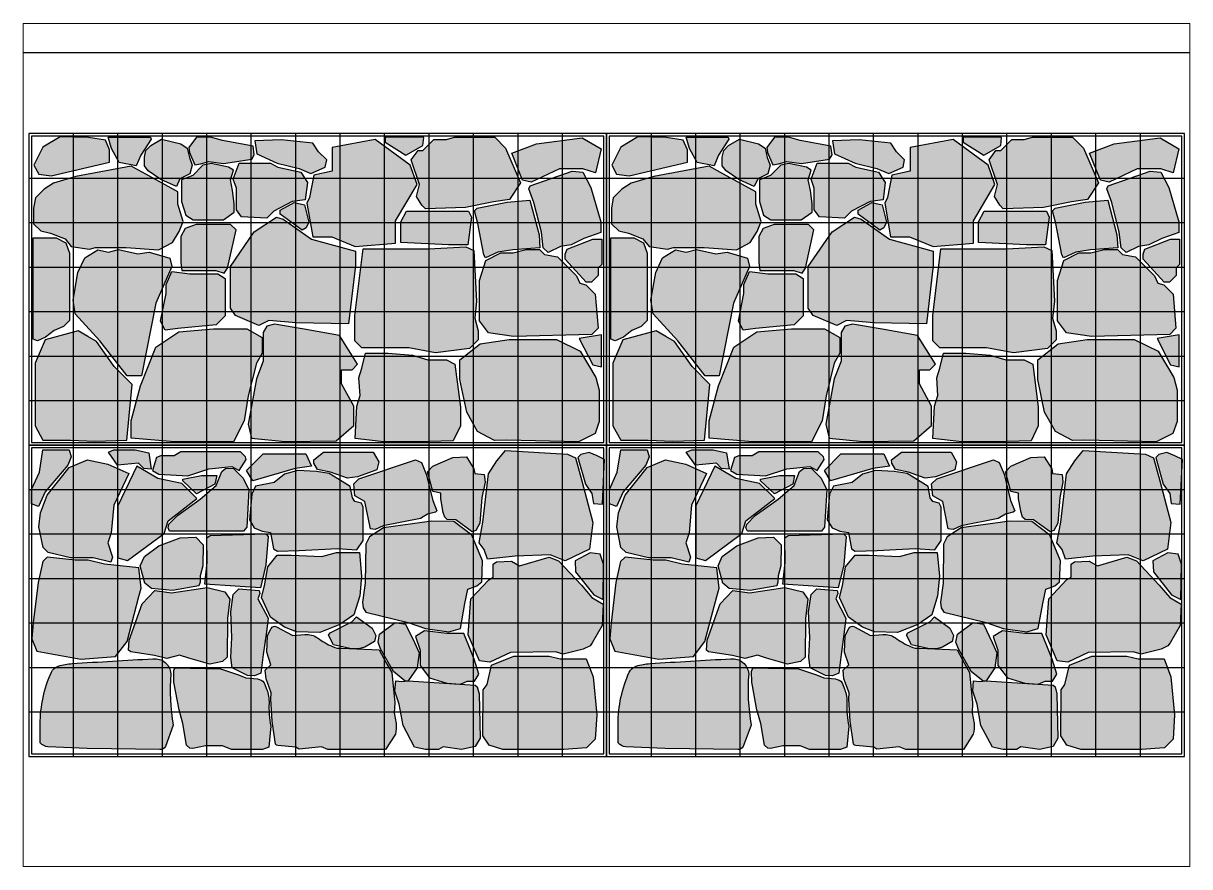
# Paper-space layout 'cad-block.com' of a CAD drawing. Header units: millimetres. Extents: x 0 to 257, y 5 to 190.
# The model-space entities are those that its viewports show. They can reach past a viewport. Long polylines and large blocks are cut down to what shows.
import ezdxf

# ---------------------------------------------------------------- set-up
doc = ezdxf.new("R2010")
doc.units = ezdxf.units.MM
for name, color, linetype in [('cad-block.com', 250, 'Continuous'), ('hatch stone', 254, 'Continuous'), ('net', 4, 'Continuous')]:
    doc.layers.add(name, color=color, linetype=linetype)

# ---------------------------------------------------------------- blocks, each defined once
blk = doc.blocks.new('Gabion wall')
at = {"layer": 'hatch stone'}
h = blk.add_hatch(color=256, dxfattribs=at)
h.dxf.hatch_style = 1
h.paths.add_polyline_path([(400.978397815962, 695.8911086989511), (401.0884323064756, 690.3614345285984), (424.2838533997187, 675.8815384457499), (443.4769746120614, 686.4805144199926), (444.2801166732693, 695.699825619682)])
h.paths.add_polyline_path([(619.1282567929293, 469.7279384797499), (634.4476750976705, 440.2234141873524), (644.1552784035002, 437.9495089859744), (644.1552784035002, 473.8553673586813)])
h.paths.add_polyline_path([(603.3713650356581, 558.9688587813595), (603.3713650356581, 564.6130373118827), (605.600318960478, 570.1825983109626), (634.4345749484382, 581.4043907332863), (644.5677928457917, 581.4043907332863), (644.5677928457917, 565.3760583489221), (644.5677928457917, 553.0203662418122), (640.5874161565166, 549.0399895525367), (640.5874161565166, 540.493516408129), (633.1390625244048, 533.0451627760173), (627.1609485132717, 533.0451627760173)])
h.paths.add_polyline_path([(565.1277795894016, 645.2744915847699), (555.5990900990118, 647.6052720288009), (543.3479118860009, 678.0996675082098), (571.0993998648487, 688.5459490783256), (622.5160549682332, 695.2629095645763), (643.8111189690117, 682.8099373251795), (637.3639871203509, 656.0764128778766), (623.436499540664, 660.232934071584), (596.9795581748458, 660.232934071584)])
h.paths.add_polyline_path([(446.1967773833139, 615.562874004621), (442.2452483623038, 619.5144030256312), (436.2016931259232, 629.3303284023904), (439.5869666471999, 642.9680291484348), (430.3876042488841, 670.5095352668835), (438.005600506373, 680.9504023333421), (443.3298994890847, 680.9504023333421), (455.7322932995462, 693.3527961438036), (469.7998590575507, 693.3527961438036), (478.9660993976063, 696.0688982662965), (524.1627363209172, 696.0688982662965), (536.4692667675249, 683.7623678196888), (553.3476737662709, 644.8329624409254), (540.8758828687965, 625.8826182191989), (522.8211421834576, 623.3852492955722), (491.5090995645223, 617.1044115510102)])
h.paths.add_polyline_path([(578.7108600735764, 571.7880594065106), (576.7017123465189, 589.1095642991937), (568.2336440390764, 622.5552990522323), (562.6837531931224, 637.959418829717), (564.1768616368909, 641.3510423164245), (611.421267711182, 657.8491415535531), (623.4622721760616, 656.6631927938997), (632.3328495607657, 639.3820857417064), (643.6469533408526, 600.8043547985852), (643.6469533408526, 588.8920011707061), (624.3869077579893, 582.0454895702734), (610.0938945611874, 574.8917420191918), (598.3525632161691, 573.1215719924495), (584.39588302637, 566.3728050104024)])
h.paths.add_polyline_path([(511.9473661175352, 563.7115373057542), (505.2281466939535, 598.8164380093159), (501.5358612170362, 613.1213946409367), (504.4483762417012, 616.0339096656018), (538.2785117920375, 622.8496941226368), (563.8018733715521, 625.1076285636024), (574.0906520345866, 586.4054585538919), (574.9356888023412, 571.6657051263666), (544.4529178893422, 569.2730049046041), (527.7553540671574, 566.8953167655501), (513.9390937318003, 560.4859189905181)])
h.paths.add_polyline_path([(418.5131044168247, 577.4443010731117), (418.5131044168247, 600.773193722427), (424.8592991948685, 612.9725349476286), (494.7457340799106, 612.9725349476286), (497.9649835471464, 605.90332116611), (493.7701236084245, 575.1664504403899), (472.3687155696498, 575.1664504403899)])
h.paths.add_polyline_path([(254.2874245560129, 691.8244566973632), (256.5264350193772, 677.2136224668831), (279.6714041944083, 666.9334513877615), (304.0877400473596, 660.8497366828202), (317.3952054539031, 655.2884797230148), (333.5520234479645, 662.4080119317852), (335.2344318533269, 670.4034109952071), (326.1361589573735, 679.5016838911605), (319.6127730685685, 689.4018154508123), (284.1203425093215, 692.957732566516)])
h.paths.add_polyline_path([(101.7402660393338, 667.6142691453675), (93.139501330033, 683.2408589027574), (89.47230663874345, 695.9593086334278), (116.4494426199274, 696.0452979626571), (136.9523403160513, 696.1493610312394), (137.6478263972954, 693.7669915744349), (126.0187720272368, 675.8183629352508), (120.9428990008644, 663.7513435378224)])
h.paths.add_polyline_path([(90.87219370277353, 667.9660714989069), (90.87219370277353, 681.879785007929), (86.30604832461904, 692.7242607891286), (67.12970203570558, 695.6483778270426), (35.29216246884037, 696.3452656704321), (15.97093332833674, 684.75377384353), (5.753878384452037, 664.4320938247826), (11.29521796537392, 654.5708865066828), (25.3575619391645, 652.6239687171739)])
h.paths.add_polyline_path([(149.5086229683257, 693.62142109083), (171.0587120905541, 688.6845981789512), (178.2915583502436, 683.4856889855715), (180.8155040723582, 673.2442214807194), (183.8371572843498, 664.3815377534798), (181.3649529439488, 654.6748476773968), (170.0013729578436, 649.080887655604), (166.1858422868027, 640.5161771620343), (148.7219407732539, 648.4880278604243), (134.4465370382964, 658.021975016096), (130.1044967826799, 663.7499203740186), (130.1044967826799, 673.4716900453233), (131.7920316383033, 681.0677984944269), (137.2739781409489, 686.5497449970723)])
h.paths.add_polyline_path([(181.0296648631975, 678.8470148398998), (186.927579266888, 664.9748998417671), (193.3678033816109, 665.9470719479965), (202.6874164538572, 668.6801918714974), (219.1608611276479, 666.4355465938712), (250.9053278910551, 671.4325717651142), (253.6715281929974, 676.3088980630661), (252.339015797108, 685.9883562913302), (217.867971774142, 692.1806257184672), (204.6452398990878, 696.0217907651991), (188.802808123625, 696.1428622766006), (180.2414608627803, 684.5101994934838)])
h.paths.add_polyline_path([(172.0205281329509, 648.0586779741828), (172.0205281329509, 623.7789444726953), (176.5879428510477, 608.1732566316401), (184.8850429903116, 603.0464400016646), (218.982922109182, 603.0464400016646), (231.2106701302289, 611.5834811663223), (231.2106701302289, 621.4568326355162), (229.1907856106245, 636.171039327584), (226.9073552622272, 648.1014052943125), (230.3025450634909, 659.0813057784491), (224.8496079451334, 662.2599893936564), (205.1314638889205, 666.457147897987), (196.0326107726235, 664.4622152082185), (184.497423070721, 652.927027506316)])
h.paths.add_polyline_path([(146.0225175703483, 569.5422205076294), (161.6026484810327, 577.5687320381991), (169.2502182552867, 590.0786470327631), (173.9058696316552, 601.1359168584323), (167.7226062064694, 620.5873092567207), (167.7226062064694, 634.3802293749314), (131.6617244258282, 654.4179328545005), (115.3624508025428, 663.4748387222622), (53.08484129105773, 651.8963485421995), (27.78188200817203, 644.2940235407679), (17.34768327313441, 637.5667714468174), (7.475356717177874, 627.6944448908613), (5.481051946128446, 616.3501050293333), (5.481051946128446, 598.7498625685904), (13.68090246457587, 590.5500120501432), (24.59886132623569, 588.284121191317), (40.95937682277645, 581.6547433397803), (47.86805049236364, 573.0848262810979), (68.37120065389217, 570.0797902539949), (75.12746937533257, 572.0633052273237), (109.7047031518805, 572.0633052273237)])
h.paths.add_polyline_path([(172.3314322635499, 546.0917945303446), (210.4515060244235, 546.0917945303446), (219.8619014477538, 543.0649330575781), (223.7011288020183, 548.7117391751632), (233.2858585988974, 591.7814881791184), (227.0927383152048, 597.974608462811), (188.4106101333291, 597.974608462811), (176.0110944703274, 593.4489068594052), (171.1590741010887, 584.4025674889232), (171.1590741010887, 555.3250517487669)])
h.paths.add_polyline_path([(233.6185589092711, 614.2608465549098), (233.6185589092711, 625.0644151533692), (233.6185589092711, 638.5302992507005), (230.1188694700375, 648.6728123129079), (236.863202188269, 666.6957911339792), (271.8842491041266, 666.6957911339792), (280.2978339750641, 662.2393494677464), (305.940794026219, 656.8008923706803), (313.4888293154254, 645.1353915005476), (310.9758658383316, 625.6613229989135), (296.4334869528589, 623.7246455075928), (275.6684390005846, 612.8957030057117), (267.7664666225985, 604.9937306277253), (239.345357873297, 606.6405524226385)])
h.paths.add_polyline_path([(282.9224783282498, 609.3133458637495), (282.9224783282498, 614.1365533153513), (298.4878540387269, 622.387003856271), (310.1217683677887, 620.123290344071), (314.9363817798499, 600.4165521137214), (312.0291444858135, 593.973795055061), (307.4889118760834, 591.560487313396)])
h.paths.add_polyline_path([(319.5357544101817, 584.0631091653894), (340.8572992265404, 584.0631091653894), (367.4047165831653, 572.9974434834263), (412.5897891884442, 576.8850733121182), (412.5897891884442, 601.8485735597093), (436.8973545303634, 642.6320166636373), (429.1347026100061, 664.6433728884277), (389.7180647214309, 693.3949382089362), (341.4328246550558, 684.4161901907493), (341.4714072929542, 657.7996671080947), (320.8745924669952, 653.4590337086069), (315.8818717261988, 628.2129989891447), (313.0304362991064, 621.6840419520655)])
h.paths.add_polyline_path([(545.3720532528127, 471.9076799265077), (517.294983085364, 475.9584307920546), (507.2044037893702, 489.7471732358728), (507.2044037893702, 534.7323413906068), (514.3415726743319, 557.4492547006568), (531.1667297059112, 565.8820727460449), (544.82473631129, 565.8820727460449), (559.607623557552, 569.6789603543476), (574.5335815449866, 569.6789603543476), (580.1492611905019, 564.0632807088319), (594.9555921312303, 561.3868113840173), (616.2888773005789, 540.0535262146688), (619.8884792112035, 531.9299212212974), (626.7815982068082, 530.0174429156478), (637.3349905372738, 519.4640505851822), (640.46696224375, 481.2055115147274), (633.5657645227288, 474.3043137937062)])
h.paths.add_polyline_path([(366.8137091011067, 467.0398061953616), (366.8137091011067, 495.6188284325023), (376.1005367356297, 570.4217870480708), (390.8986560611934, 570.4217870480708), (449.7449682315928, 570.4217870480708), (491.790542385203, 572.9159747820182), (500.853159703272, 568.4787984869021), (503.8256593039259, 511.6083789280793), (501.7268022037465, 492.5540708351383), (505.7484358115216, 478.1750637771949), (505.7484358115216, 468.162860669831), (495.9067845870322, 458.3212094453417), (457.6855381316318, 453.5834791695726), (427.4854232758316, 459.1351736568344), (374.8668084415099, 459.1351736568344)])
h.paths.add_polyline_path([(300.953746744058, 487.2061480199176), (269.9468927195212, 490.0294835661954), (258.8831504638611, 484.5041945735758), (232.5254257927882, 495.3922645355912), (226.8308512322549, 503.8427060477446), (226.8308512322549, 550.6464344990603), (253.6351872008518, 589.7765474342119), (278.8675403260918, 605.9869529684801), (286.1835879618532, 603.8514457211746), (318.1674129658813, 581.2860818030059), (367.50838168272, 567.690371140434), (367.50838168272, 551.6051878179225), (359.7909771728841, 486.0760965484529)])
h.paths.add_polyline_path([(153.642729913041, 479.0744411898698), (148.2787307457415, 489.1720206229762), (154.4924092390343, 520.1369729269319), (154.4924092390343, 530.2823269157467), (160.9122088255788, 544.8417581479026), (181.2786378279086, 542.2166896233297), (212.7130911025529, 542.2166896233297), (221.0589381033374, 537.0286607467743), (221.0589381033374, 495.2284278660833), (210.9809977885338, 485.1504875512798), (167.5958405225617, 480.9464713978772)])
h.paths.add_polyline_path([(52.32924039223963, 497.3828818254375), (49.90974521759699, 512.7029350199595), (55.35098477229258, 543.769477455122), (63.07469390426877, 560.4455114003841), (77.70538659021986, 569.3504849666602), (89.69741608020286, 566.573765461343), (101.1808049257831, 569.5845697576784), (122.9147870422282, 564.7650133828562), (135.6313291218464, 566.6587286104974), (158.572881311512, 559.9737582540826), (160.9249331589731, 550.4934457403702), (142.8895621803699, 509.5911184995399), (126.7281226668508, 427.6492677865637), (110.7662710800878, 427.6492677865637), (80.11267225746587, 467.1580719176324)])
h.paths.add_polyline_path([(4.930579187072453, 468.8501866756957), (4.930579187072453, 582.8684941261293), (27.38572872656641, 582.8684941261293), (30.82837501062613, 582.8684941261293), (41.68885456533417, 577.3924406600303), (45.75846361256617, 565.5126658711112), (45.75846361256617, 489.8464004290748), (38.97418962203437, 483.0621264385433), (28.48091663091009, 478.5954858085287), (18.87573012347775, 471.2934213647555), (9.759463907316785, 467.0909158692824)])
h.paths.add_polyline_path([(618.3437231018712, 353.6749594168653), (537.8690549862913, 355.2764274927567), (523.9267092210262, 354.970998212989), (504.8245036053972, 365.2742747750482), (492.741803971177, 387.0427425769391), (484.9095557547876, 423.6507419016763), (484.9095557547876, 445.8626102943109), (507.983967862669, 463.6403215514748), (540.4595533937513, 468.4962185625615), (593.5072121413209, 468.4962185625615), (620.2982305599194, 455.4245427374627), (638.0782257706787, 426.0285056547465), (641.6774777466708, 411.7613911377117), (641.6774777466708, 376.2702216336139), (637.0799144517246, 362.8512074242975)])
h.paths.add_polyline_path([(367.1077890011491, 357.3701410996431), (369.0023527166154, 393.5008816868859), (372.7577124666614, 405.4759220346601), (371.4075625572168, 425.685007382349), (374.7538091349797, 436.3976879333881), (378.9649881568212, 453.1110887051342), (404.2252597478532, 453.1110887051342), (431.5688477909389, 451.0745196974691), (448.9725012412837, 445.6191196597832), (469.8793786465003, 445.6191196597832), (479.468870221393, 440.8461253159104), (485.521202283524, 392.6913445274078), (485.521202283524, 371.4664010756543), (477.6171915351833, 354.6566381982688), (437.1732851897486, 353.6062503257048), (396.1981222663708, 354.076480799426)])
h.paths.add_polyline_path([(246.7907800021278, 373.5062457905198), (250.4571176459804, 357.5505001611656), (288.4978822057408, 354.1127239625089), (345.6928392153209, 354.673345274919), (365.6009512825399, 372.1047483118947), (365.6009512825399, 393.5638573603422), (352.0289774548187, 418.6786585537631), (352.0289774548187, 434.5001758019358), (363.6945271014351, 434.5001758019358), (370.010340818837, 440.8159895193374), (349.6495751887242, 472.9424118291046), (309.9860682137937, 480.3499173179079), (276.5199416878199, 485.8564999430306), (267.9871440562749, 483.4701566996272), (263.7857901463572, 476.5341019010613), (263.7857901463572, 459.5165410488231), (263.7857901463572, 444.3751205664709), (256.1322593834273, 424.3253836563309)])
h.paths.add_polyline_path([(115.4439711016323, 357.5951610397086), (115.4439711016323, 377.3221800293919), (125.7768821196594, 416.6689811308444), (142.9573561539455, 459.9984723818001), (168.9057993424672, 477.1021656999427), (207.9322729898263, 480.6033376930578), (245.1984175904256, 480.6033376930578), (262.4311870277265, 470.6825222257213), (262.4311870277265, 453.0580751783067), (256.0904342816989, 442.0259470130098), (246.8789395181939, 405.2237843972845), (242.3828392634562, 377.0562995445797), (230.3337368701881, 353.7393028246186), (163.9608109476929, 353.4781565188894)])
h.paths.add_polyline_path([(15.90864450312665, 355.6189968289503), (46.85527851617326, 355.6189968289503), (74.50573825633955, 354.1865884598219), (110.2592995125162, 355.5442631759817), (116.2076508933396, 418.1369948485229), (96.24892927862629, 438.095716463236), (76.41753953184116, 466.2291645311471), (66.58654376040249, 471.9770503853305), (55.71339047809988, 478.3342542123611), (18.39068798130893, 468.3846203762156), (7.121011099183761, 442.040151646045), (7.121011099183761, 371.4851047426508)])
h = blk.add_hatch(color=256, dxfattribs=at)
h.dxf.hatch_style = 1
h.paths.add_polyline_path([(251.9559372412425, 309.5648671735288), (245.1359911348777, 321.3925033978065), (263.6574702206838, 340.1332941757568), (311.7948381814649, 340.1332941757568), (318.181630798862, 326.1774933652422), (299.6675573648699, 323.5117995401482)])
h.paths.add_polyline_path([(99.84808477027718, 327.2908017331291), (89.67305579705135, 341.809270742372), (95.76747945216857, 344.4357019895762), (119.7703050270729, 344.4357019895762), (134.9649282806345, 341.3040826984255), (137.7157983222858, 322.7251086155514), (129.410500070358, 323.7494976009388), (123.5460846959675, 329.6139129753291)])
h.paths.add_polyline_path([(11.14871351777083, 281.0292770871685), (3.221412077232799, 283.7816596812858), (3.221412077232799, 299.9936639118959), (12.08952584124154, 319.5557282248323), (15.92138260833008, 344.4357019895762), (45.55615729801957, 344.4357019895762), (47.95174540160406, 336.5528516887033), (44.00245014465463, 327.3911928420802), (18.65675407942035, 297.2723964854273)])
h.paths.add_polyline_path([(173.2158843140669, 309.8343420246086), (173.2158843140669, 311.7161237401998), (194.4348650605461, 315.7292323282035), (211.5369906648339, 315.7292323282035), (209.4256996435668, 306.089849528502), (188.7962185996582, 295.0686016800304)], flags=17)
h.paths.add_polyline_path([(121.736049743635, 326.3318944857336), (100.4077865423912, 281.6253639805378), (100.4077865423912, 223.293587437959), (111.2921381035189, 220.312615571498), (152.2295013457581, 250.6651591565966), (156.8139434526863, 264.8095683284124), (189.1039108092996, 289.8626225761392), (172.1200840345821, 306.8464493508569), (145.4122622295447, 312.2957861890599)])
h.paths.add_polyline_path([(143.7563626914757, 336.0796672770952), (139.4221839279837, 321.4692084161962), (146.5690587050958, 317.3819089758402), (178.8864185579123, 315.3432389787262), (202.7918766424771, 323.1491817236657), (228.551419606295, 325.7628098976342), (236.9115659669753, 321.444755383471), (244.7889563999695, 333.7290678593298), (243.8620226607238, 336.7224998354528), (238.1053339387545, 342.4791885574222), (171.1613769696428, 342.4791885574222), (163.7290269383338, 337.749257159846), (148.6141266486272, 337.749257159846)])
h.paths.add_polyline_path([(92.41718641503348, 218.4444119728083), (72.54659533310632, 223.2889452774672), (47.01598238618908, 223.2889452774672), (22.0837264697243, 229.0176494760516), (16.21432532231074, 234.8870506234649), (11.46109036321923, 257.9139805309934), (13.36231614351573, 273.7463267864799), (20.86237599326569, 293.4457952692759), (45.63771063604736, 324.779846591099), (66.23019848551985, 333.296282936354), (89.07498629664178, 328.6363450491386), (112.5632943936025, 318.0309742895296), (95.60412732364011, 282.5106798867085), (92.86011592543173, 251.2008331515573), (89.16387515720498, 239.9508231987041), (94.2616776089817, 223.8922749133839)])
h.paths.add_polyline_path([(221.5000118160724, 323.7018364662543), (230.0097509408313, 323.8460323950657), (241.3010749832465, 312.5547083526507), (247.6774621637035, 299.6748347122697), (245.2874282989808, 257.4747549141415), (241.7907614316528, 253.0362634752438), (158.4204509398721, 253.0362634752438), (156.7080833067143, 256.8908364763723), (157.6922916277517, 261.1081866235173), (167.2834209934426, 270.6993159892082), (192.8559253927581, 289.0125590045012), (210.9354287263541, 304.3601194979011), (217.1577261079806, 320.0451831524168)])
h.paths.add_polyline_path([(391.6547294543961, 321.9226413665837), (369.9076822533575, 314.1474897292236), (358.435436950138, 312.5856147129888), (339.6330410132418, 319.6126304724911), (324.9360200556366, 322.5834916647913), (320.7683352123527, 329.4274755966841), (320.6107827751603, 333.365051183548), (331.5514691857475, 341.7960436905456), (387.5153207362237, 341.7960436905456), (393.7182203594025, 331.1610916476155)])
h.paths.add_polyline_path([(645.2882819885967, 283.6049400923797), (647.7612190138698, 333.8212726131979), (639.2972505833077, 337.7925353820937), (630.3620441385087, 341.6327714256582), (621.175333062045, 339.3805323404098), (617.7948881823381, 336.000087460703), (626.2329023467155, 306.0844323243447), (633.6044993840178, 295.6272029248895), (635.1198878995829, 284.3633259015736)])
h.paths.add_polyline_path([(614.5649192141336, 219.7655319615995), (615.2180542240603, 207.3706852966228), (635.5118193986195, 181.7788163717643), (646.0521417653476, 176.1945457460419), (646.5202198155921, 216.154219088061), (642.8243535575252, 227.4437815367543), (631.3931689468968, 228.9228727078001)])
h.paths.add_polyline_path([(516.2359143876915, 221.6613562801909), (512.3114238565663, 232.4875334694813), (506.6226910649366, 240.034171448514), (510.7713287961669, 263.320099133649), (517.1614806060056, 317.7242973425001), (526.5223647586795, 332.230182019054), (536.1531765044947, 343.9791410406856), (606.2334627413079, 339.5736505376746), (615.0213135460149, 335.7682617535555), (622.1311109735575, 309.8579498006535), (634.5648918020584, 262.8354051885816), (630.8886168394365, 232.7705783359612), (603.4169516949341, 219.8305033049825), (586.5061387625319, 226.5760782953474), (547.062543179281, 224.9300907876401)])
h.paths.add_polyline_path([(467.9389812794238, 268.7188993797409), (466.3701472406733, 274.1162359545202), (463.4038891458104, 289.3577423892588), (463.4038891458104, 295.9171475703439), (454.7570542944136, 297.8849672343189), (448.5792539400268, 319.7977254825413), (454.5675509579141, 326.2892157746145), (477.0562222925555, 335.83876372212), (492.3193828900448, 336.6079121949684), (500.8699653066305, 323.1828272603547), (501.6838155842129, 317.9468509960544), (512.4680295484973, 316.8081147147342), (513.2634007611814, 308.2212385124282), (509.8420737778024, 290.9109541996423), (507.5943041675469, 262.0939989581613), (502.9028237427669, 253.9053142664389), (498.9734171492141, 252.5757012033331), (480.3121072949057, 265.8629633904972), (470.7598122893555, 266.3528125911661)])
h.paths.add_polyline_path([(384.3167874578708, 255.7935906859176), (378.0515919965551, 286.4236188068081), (366.8401855319771, 292.8460437966238), (365.6330712990666, 306.3432212946417), (371.3446156377513, 312.0547656333266), (435.2117157934777, 333.2493320333214), (441.7142217204823, 330.1698810123183), (447.231327128713, 317.1449670552114), (454.5036211075867, 287.5400786588683), (459.0595065722896, 276.149297011936), (457.4653348252004, 274.6111458932704), (448.7117561989207, 272.1883404910758), (440.5909610659346, 267.3427269861864), (398.7559150065331, 259.0702619645623), (389.7650048757828, 255.0347824297786)])
h.paths.add_polyline_path([(272.1622166053371, 251.6336396289636), (275.3160981075066, 233.207675958358), (279.7438714061532, 230.8622912072066), (304.4150079668634, 231.5945805476791), (347.2367028461958, 233.5634993153889), (369.0844416653772, 232.1802705138265), (376.1972476389692, 242.5407733836138), (376.2852458576954, 280.1920543957746), (374.2120490605366, 284.5362686590273), (366.8833571158534, 286.3289149520718), (364.091994428768, 290.7229831564772), (361.7382594786227, 303.182793063335), (352.6540423427596, 308.9286049330752), (338.1156972918702, 318.1241794454894), (323.6653055800084, 320.2045207879634), (302.5602077689673, 321.4440991618311), (287.7541147444324, 317.3451092544768), (276.174971381919, 307.8099063660364), (255.222678255913, 303.8092821922006), (250.8562540501428, 294.7753057133601), (248.2740238846238, 266.0245127360162), (253.7218836432137, 256.7927164884062), (262.4516253277141, 253.0752370995714)])
h.paths.add_polyline_path([(261.8691034883598, 178.4528015465759), (265.3245974562485, 191.7061211419874), (268.8081220967747, 212.8952721590925), (279.4399240999865, 226.2150726777091), (295.214726874998, 226.2150726777091), (329.5699173297999, 224.5733384584106), (346.1645594227816, 229.053042236614), (371.953528631881, 229.053042236614), (374.4202979531933, 202.6227921056139), (372.3587145645638, 180.5679794255381), (365.825162405944, 158.9653925720917), (350.0545112842224, 148.3891251072012), (327.3871224961213, 139.2570232393934), (301.3557233840015, 140.1226524963575), (287.9053976241219, 145.3344835849987), (271.9868929444312, 156.4785258952089)])
h.paths.add_polyline_path([(198.1871531481902, 193.5548973395258), (200.8508104190357, 217.8983491521279), (200.4607724105197, 245.5037707182338), (204.1213875052422, 248.2101961935308), (266.6340092677824, 250.3360005422634), (269.5407837085791, 247.0357944010899), (266.915599359947, 215.183719556078), (260.6594155109246, 189.3733423275293), (232.3832903992381, 191.223930560955), (198.1770569112532, 193.4626267384773)])
h.paths.add_polyline_path([(137.9873879793288, 188.614404447363), (130.6298448494488, 194.7383971184109), (125.3421393242854, 214.1702081870152), (130.1281540165519, 224.6620120953581), (146.4051315164841, 236.7131579503942), (170.5219872983109, 245.8049845525958), (187.8691305760003, 246.4513223607024), (196.3999690257783, 237.9204839109244), (195.9063105701709, 214.1116748370083), (192.8303562577985, 202.8413436173131), (192.8052078985099, 195.9711189213134), (191.5520678200862, 191.8865793925469), (161.6978305660987, 186.6147593840875)])
h.paths.add_polyline_path([(9.261001649451828, 118.2917410196239), (58.66695215579466, 109.2913128594516), (97.69476527237475, 112.3203266311782), (110.6579590375843, 129.2916198070297), (124.0274958685718, 179.737632208613), (126.5204093849293, 188.9394799048235), (123.8651816533654, 212.1078196933332), (85.10612497097691, 216.078379194245), (66.82265764364502, 220.514561705149), (52.44505451105533, 220.514561705149), (20.89421468572846, 224.1046854867708), (15.80464144423968, 219.015112245282), (10.51038981147303, 195.5831380034111), (5.179360711963454, 150.0000000000001), (3.56763331250977, 132.3136095767552)])
h.paths.add_polyline_path([(112.2532458402025, 119.3682037576376), (113.1147209108472, 130.5540768217861), (127.6310607951937, 171.4958016655347), (141.8308651678724, 186.55561572095), (160.660562432909, 184.0259299069177), (200.6920307194689, 189.8126759644045), (220.6532989585614, 184.8159856552332), (226.3146252281333, 176.6515244536871), (223.7104726501382, 155.1830768649029), (223.2342387453555, 111.4513433524976), (218.1178730735478, 106.625667643368), (203.5746315979484, 103.7959400122244), (179.9654837411185, 110.5872884873698), (169.740403501791, 113.9061847930374), (155.5090269279085, 109.8787554504739), (141.6376450734303, 113.4940181919673), (114.7108983553028, 117.4925764828618)])
h.paths.add_polyline_path([(246.1385803398234, 90.94182461511343), (228.8956912476287, 99.63661822147867), (227.3591797933639, 111.2207989177358), (228.4554476885976, 133.5578949231289), (227.2338798113774, 162.3598920919136), (230.129749149359, 181.846296480183), (236.3190577183555, 188.3828284213806), (259.3418687030792, 186.3411770716297), (260.1025048840968, 183.0819105192037), (257.8057219210627, 177.2793260258328), (269.2298304874853, 155.4378609928441), (267.4080822185704, 139.9501769255036), (263.8012282287839, 114.4692715693553), (261.2067394653741, 93.68888452259307), (253.9500211992681, 90.50679827665863)])
h.paths.add_polyline_path([(379.1624818463665, 162.2904082120666), (426.8685687699176, 150.4876057910952), (446.1862746456059, 143.6387339531585), (472.6178173952808, 140.0360285393479), (485.519465705634, 143.8641663403275), (490.5562837367829, 171.7649686595493), (493.9072570279204, 188.1147119220908), (504.0438832082104, 191.8226450413855), (509.6271906553939, 196.3543415571988), (510.4357952629402, 219.9751259128844), (498.4519849244052, 248.5634000650019), (478.177294913613, 264.0656479319545), (453.6084419056688, 264.4879225066844), (398.9377952904538, 256.9038096811443), (383.2620290826117, 246.6709567731331), (379.1313584725463, 238.6621335213428), (378.5300279606845, 194.5443310454438), (375.531257932284, 173.4720765968165), (376.2874128524031, 167.0413448672258)])
h.paths.add_polyline_path([(506.9682110074291, 107.329007617655), (494.3290285349804, 136.4816863903717), (497.3002237310534, 177.1576414698319), (517.4156291114741, 198.6045849725211), (522.385151086924, 201.4206021622352), (522.385151086924, 215.9901268353875), (526.1508619184842, 218.6397634840504), (542.876358232314, 219.5678526188605), (552.0134668700598, 214.1987011686034), (585.2999782878096, 224.0022825048899), (596.114389919438, 219.7245734693478), (621.6118597693121, 192.530265309087), (633.5785094733865, 178.6785849988204), (646.3558195863129, 171.2215448154192), (645.1996831947699, 147.1059863241201), (633.9046036057189, 127.7660179145456), (631.4713981571203, 124.1701096606877), (623.756700637437, 120.4274292004684), (601.1841897502891, 114.9687129480736), (592.4413058389882, 117.4261981786783), (541.8697646455639, 116.8023177333704), (518.6394270997525, 105.818045138799)])
h.paths.add_polyline_path([(392.999142788854, 128.5864056853427), (394.6254127067364, 137.4598860138891), (412.2076994554054, 150.5126205279405), (423.9273538404241, 148.5144445369788), (433.8326866471261, 128.1089922898312), (439.0641204391809, 116.3852335207497), (436.8129635847727, 99.48304615466407), (426.9973822287598, 85.0848331366168), (423.4086679343459, 84.67258365233272), (410.2006355320068, 95.42181274492407), (395.7184055646617, 120.740884403946)])
h.paths.add_polyline_path([(342.8405718780318, 125.5786124471507), (337.4032595629351, 136.2041748495744), (339.0230144708389, 138.8653723412073), (363.4673599576436, 151.1464901248827), (368.777654123428, 156.8947837546531), (386.277132219986, 143.9653621984509), (390.403665202617, 135.9417807110069), (388.8231967165557, 129.1763840464066), (377.9556831952086, 122.9257649033018), (371.0673214210942, 120.8062944447328), (361.2236482750122, 121.2276645442679)])
h.paths.add_polyline_path([(455.7349509803812, 86.67174449370111), (470.3947112622154, 82.14396660875775), (485.5489865033442, 81.11702090027336), (493.2604406659902, 84.66361175711211), (501.4229066162925, 84.66361175711211), (506.4110759669102, 92.58989960976658), (501.2010947211638, 109.3991897560022), (497.4610792572653, 118.6021824644575), (489.491860745346, 138.2119034843882), (470.4907823509798, 138.2119034843882), (445.1605708304483, 140.9900235761936), (434.9555966552816, 134.8015132458596), (440.2403146731799, 119.5122565599181), (440.2403146731799, 102.2208325431624), (450.8097577219028, 88.38769657035823)])
h.paths.add_polyline_path([(533.4929695941541, 7.880676404707582), (517.7828610786041, 12.47975581091903), (510.8519564277171, 22.97254270147148), (511.3324962702036, 74.80474577301277), (515.5916226797899, 80.92925153917054), (520.6355377939271, 102.6563368702191), (545.8433246328918, 112.7073407698737), (585.2732099421864, 112.7073407698737), (597.7855425755924, 109.812455460807), (627.109202746848, 109.812455460807), (634.8351980933062, 89.2927693387503), (638.9214347924808, 46.60211390529764), (637.1662953123341, 19.27782583200071), (627.4240254607903, 9.535555980456888), (601.8019094745482, 7.880676404707582), (563.9613079016276, 7.880676404707582)])
h.paths.add_polyline_path([(433.9499918913584, 10.20894538320188), (421.1317553449139, 34.87510373352154), (416.8541007799336, 58.85709354388825), (411.8038810436547, 73.46165181102617), (412.8947559973681, 84.9196570188227), (419.8199536399325, 84.26033416804853), (426.9973822287598, 85.0848331366168), (502.2111807459869, 79.98788944402418), (504.4422525750183, 78.35936607354859), (506.5182615562471, 70.37625698825252), (507.7481958563994, 20.50916497860778), (502.1878206833017, 11.14602988543409), (486.9335945558992, 7.880676404707582), (466.0602880363258, 10.61875714776904), (461.1132915851445, 7.880676404707582), (446.1670311715702, 7.880676404707582)])
edge = h.paths.add_edge_path()
edge.add_line((304.1242207545943, 8.263119980832766), (300.6474106577105, 10.42657062320309))
edge.add_line((300.6474106577105, 10.42657062320309), (280.2498471379697, 12.27549264777288))
edge.add_arc((280.2498471379698, 15.23826034149033), 2.962767693717455, 209.2961485488298, 269.99999999999886, ccw=False)
edge.add_line((277.6660110119706, 13.78850750706745), (273.84665128232, 39.75341489939785))
edge.add_line((273.84665128232, 39.75341489939785), (272.4733587109547, 64.31541822369934))
edge.add_line((272.4733587109547, 64.31541822369934), (272.7050307826476, 71.46654358872024))
edge.add_line((272.7050307826476, 71.46654358872024), (267.0124408806978, 87.32636203657682))
edge.add_line((267.0124408806978, 87.32636203657682), (266.0269421809355, 97.04901477157102))
edge.add_line((266.0269421809355, 97.04901477157102), (272.3397343836045, 102.7475381757065))
edge.add_line((272.3397343836045, 102.7475381757065), (267.7268758930074, 117.1886621479226))
edge.add_line((267.7268758930074, 117.1886621479226), (268.5089435815496, 136.007043708452))
edge.add_line((268.5089435815496, 136.007043708452), (272.6054682458891, 143.7795623577499))
edge.add_arc((276.7325203339699, 141.6043896199702), 4.665183316538842, 64.54982859670832, 152.2084194617142, ccw=False)
edge.add_line((278.7372708064736, 145.8168605005709), (297.0122314523182, 135.7256461473243))
edge.add_line((297.0122314523182, 135.7256461473243), (310.7452623598911, 136.9764072940816))
edge.add_arc((312.6665972461319, 115.8806517655786), 21.18306939665378, 54.639253396464994, 95.20396166155552, ccw=False)
edge.add_arc((384.8452745905548, 217.5934213761346), 103.5376143933269, 234.6392533964654, 245.4339290020708)
edge.add_arc((350.5146484991087, 142.4913625217955), 20.96091591251277, 245.4339290020708, 274.9506785749136)
edge.add_line((352.3235370788061, 121.6086443558653), (394.3129657320092, 119.8112370803029))
edge.add_line((394.3129657320092, 119.8112370803029), (402.165537413322, 105.1036952236597))
edge.add_line((402.165537413322, 105.1036952236597), (408.2800110291773, 94.33162256343064))
edge.add_line((408.2800110291773, 94.33162256343064), (411.7434997348228, 60.31633063469167))
edge.add_line((411.7434997348228, 60.31633063469167), (411.2382042570075, 48.92027761063275))
edge.add_line((411.2382042570075, 48.92027761063275), (413.3637665864594, 37.17313790755531))
edge.add_arc((374.2907961548462, 33.80825508584623), 39.21759113909922, -13.044908572291888, 4.922049360275707, ccw=False)
edge.add_line((412.4963165012814, 24.95626831384534), (401.3918501735666, 7.880676404707582))
edge.add_line((401.3918501735666, 7.880676404707582), (336.5471563950264, 7.880676404707582))
edge.add_line((336.5471563950264, 7.880676404707582), (329.2087795969751, 10.62121190279329))
edge.add_line((329.2087795969751, 10.62121190279329), (304.1242207545943, 8.263119980832766))
edge = h.paths.add_edge_path()
edge.add_line((177.5201319014743, 12.54621242961896), (173.3315906107484, 36.98099999200008))
edge.add_line((173.3315906107484, 36.98099999200008), (169.180680690893, 52.39136332681926))
edge.add_line((169.180680690893, 52.39136332681926), (163.2326729435342, 83.43187563692015))
edge.add_line((163.2326729435342, 83.43187563692015), (163.1105568307935, 95.4886763401646))
edge.add_arc((167.7754306819224, 95.53592405331405), 4.665113116886297, 121.78262563564539, 180.5802947900715, ccw=False)
edge.add_line((165.3183247005625, 99.50151487811047), (215.8741639485204, 98.25829082846371))
edge.add_line((215.8741639485204, 98.25829082846371), (236.1644366850066, 91.75330073400585))
edge.add_line((236.1644366850066, 91.75330073400585), (244.3406409609775, 88.48947303610555))
edge.add_line((244.3406409609775, 88.48947303610555), (257.3176221423498, 87.04930147937591))
edge.add_arc((256.1014405402055, 76.09063083322287), 11.02594939314753, 37.38752520693993, 83.6672891157225, ccw=False)
edge.add_line((264.8620738254233, 82.78561884383089), (267.8251059734728, 74.97580628156413))
edge.add_arc((231.402129124305, 61.156978944636), 38.95629899673277, -1.9086938989038913, 20.77667643299492, ccw=False)
edge.add_arc((388.4663143303497, 55.92276447436111), 118.1950779477902, 178.0913061010965, 190.686113149338)
edge.add_line((272.3210028533033, 34.00603403882235), (270.0821677131355, 10.25328220167587))
edge.add_line((270.0821677131355, 10.25328220167587), (262.9657009912021, 7.880676404707582))
edge.add_line((262.9657009912021, 7.880676404707582), (228.232576841363, 7.880676404707582))
edge.add_line((228.232576841363, 7.880676404707582), (217.8875404710748, 12.05543425675189))
edge.add_line((217.8875404710748, 12.05543425675189), (198.7571709371798, 12.05543425675189))
edge.add_line((198.7571709371798, 12.05543425675189), (184.4960665621197, 8.93534880356567))
edge.add_line((184.4960665621197, 8.93534880356567), (181.384199046201, 9.406467332232022))
edge.add_line((181.384199046201, 9.406467332232022), (177.5201319014743, 12.54621242961896))
edge = h.paths.add_edge_path()
edge.add_line((12.98724372304196, 15.11628152928035), (12.98724372304196, 36.13714487118909))
edge.add_arc((155.4641952598006, 36.13714487118882), 142.4769515367586, 155.7177983949999, 179.9999999999999, ccw=False)
edge.add_arc((36.93679007377887, 89.61000088119675), 12.44583176153555, 106.8826911092552, 155.7177983950009, ccw=False)
edge.add_arc((53.95407791018943, 33.53861766580657), 71.04265847590966, 94.04857620482818, 106.88269110925461, ccw=False)
edge.add_arc((1288.082822574578, -20280.10548380698), 20422.13763849718, 93.22347901541269, 93.47864602021889, ccw=False)
edge.add_arc((141.6376450734305, 91.51318908508561), 18.3065429836365, 4.162119472542827, 95.9725891686827, ccw=False)
edge.add_arc((390.5229682123167, 74.80934871056782), 231.3309583788523, 175.5291942030162, 189.8575630361399)
edge.add_line((162.6072880891297, 35.20562340014544), (153.7034504706276, 11.0995191639957))
edge.add_arc((148.3982290038459, 13.78161233061234), 5.944661349985623, 263.0464329505649, 333.180789962473, ccw=False)
edge.add_line((147.6785389564091, 7.880676404707582), (65.85790318447698, 8.831768403432829))
edge.add_line((65.85790318447698, 8.831768403432829), (21.67250240615749, 10.94095387161424))
edge.add_arc((22.26188148395318, 23.28787696378674), 12.36098206217313, 221.3822758464989, 267.26706649176117, ccw=False)
at = {"color": 0}
for points in [[(90.87219370277353, 667.9660714989069), (90.87219370277353, 681.879785007929), (86.30604832461904, 692.7242607891286), (67.12970203570558, 695.6483778270426), (35.29216246884037, 696.3452656704321), (15.97093332833674, 684.75377384353), (5.753878384452037, 664.4320938247826), (11.29521796537392, 654.5708865066828), (25.3575619391645, 652.6239687171739), (90.87219370277353, 667.9660714989069)], [(101.7402660393338, 667.6142691453675), (93.139501330033, 683.2408589027574), (89.47230663874345, 695.9593086334278), (116.4494426199274, 696.0452979626571), (136.9523403160513, 696.1493610312394), (137.6478263972954, 693.7669915744349), (126.0187720272368, 675.8183629352508), (120.9428990008644, 663.7513435378224), (101.7402660393338, 667.6142691453675)], [(181.0296648631975, 678.8470148398998), (186.927579266888, 664.9748998417671), (193.3678033816109, 665.9470719479965), (202.6874164538572, 668.6801918714974), (219.1608611276479, 666.4355465938712), (250.9053278910551, 671.4325717651142), (253.6715281929974, 676.3088980630661), (252.339015797108, 685.9883562913302), (217.867971774142, 692.1806257184672), (204.6452398990878, 696.0217907651991), (188.802808123625, 696.1428622766006), (180.2414608627803, 684.5101994934838), (181.0296648631975, 678.8470148398998)], [(400.978397815962, 695.8911086989511), (401.0884323064756, 690.3614345285984), (424.2838533997187, 675.8815384457499), (443.4769746120614, 686.4805144199926), (444.2801166732693, 695.699825619682)], [(446.1967773833139, 615.562874004621), (442.2452483623038, 619.5144030256312), (436.2016931259232, 629.3303284023904), (439.5869666471999, 642.9680291484348), (430.3876042488841, 670.5095352668835), (438.005600506373, 680.9504023333421), (443.3298994890847, 680.9504023333421), (455.7322932995462, 693.3527961438036), (469.7998590575507, 693.3527961438036), (478.9660993976063, 696.0688982662965), (524.1627363209172, 696.0688982662965), (536.4692667675249, 683.7623678196888), (553.3476737662709, 644.8329624409254), (540.8758828687965, 625.8826182191989), (522.8211421834576, 623.3852492955722), (491.5090995645223, 617.1044115510102), (446.1967773833139, 615.562874004621)], [(149.5086229683257, 693.62142109083), (171.0587120905541, 688.6845981789512), (178.2915583502436, 683.4856889855715), (180.8155040723582, 673.2442214807194), (183.8371572843498, 664.3815377534798), (181.3649529439488, 654.6748476773968), (170.0013729578436, 649.080887655604), (166.1858422868027, 640.5161771620343), (148.7219407732539, 648.4880278604243), (134.4465370382964, 658.021975016096), (130.1044967826799, 663.7499203740186), (130.1044967826799, 673.4716900453233), (131.7920316383033, 681.0677984944269), (137.2739781409489, 686.5497449970723), (149.5086229683257, 693.62142109083)], [(254.2874245560129, 691.8244566973632), (256.5264350193772, 677.2136224668831), (279.6714041944083, 666.9334513877615), (304.0877400473596, 660.8497366828202), (317.3952054539031, 655.2884797230148), (333.5520234479645, 662.4080119317852), (335.2344318533269, 670.4034109952071), (326.1361589573735, 679.5016838911605), (319.6127730685685, 689.4018154508123), (284.1203425093215, 692.957732566516), (254.2874245560129, 691.8244566973632)], [(319.5357544101817, 584.0631091653894), (340.8572992265404, 584.0631091653894), (367.4047165831653, 572.9974434834263), (412.5897891884442, 576.8850733121182), (412.5897891884442, 601.8485735597093), (436.8973545303634, 642.6320166636373), (429.1347026100061, 664.6433728884277), (389.7180647214309, 693.3949382089362), (389.7180647214309, 693.3949382089362), (389.7180647214309, 693.3949382089362), (389.7180647214309, 693.3949382089362), (341.4328246550558, 684.4161901907493), (341.4714072929542, 657.7996671080947), (320.8745924669952, 653.4590337086069), (315.8818717261988, 628.2129989891447), (313.0304362991064, 621.6840419520655), (319.5357544101817, 584.0631091653894)], [(565.1277795894016, 645.2744915847699), (555.5990900990118, 647.6052720288009), (543.3479118860009, 678.0996675082098), (571.0993998648487, 688.5459490783256), (622.5160549682332, 695.2629095645763), (622.5160549682332, 695.2629095645763), (643.8111189690117, 682.8099373251795), (637.3639871203509, 656.0764128778766), (623.436499540664, 660.232934071584), (596.9795581748458, 660.232934071584), (565.1277795894016, 645.2744915847699)], [(146.0225175703483, 569.5422205076294), (161.6026484810327, 577.5687320381991), (169.2502182552867, 590.0786470327631), (173.9058696316552, 601.1359168584323), (167.7226062064694, 620.5873092567207), (167.7226062064694, 634.3802293749314), (131.6617244258282, 654.4179328545005), (115.3624508025428, 663.4748387222622), (53.08484129105773, 651.8963485421995), (27.78188200817203, 644.2940235407679), (17.34768327313441, 637.5667714468174), (7.475356717177874, 627.6944448908613), (5.481051946128446, 616.3501050293333), (5.481051946128446, 598.7498625685904), (13.68090246457587, 590.5500120501432), (24.59886132623569, 588.284121191317), (40.95937682277645, 581.6547433397803), (47.86805049236364, 573.0848262810979), (68.37120065389217, 570.0797902539949), (75.12746937533257, 572.0633052273237), (109.7047031518805, 572.0633052273237), (146.0225175703483, 569.5422205076294)], [(172.0205281329509, 648.0586779741828), (172.0205281329509, 623.7789444726953), (176.5879428510477, 608.1732566316401), (184.8850429903116, 603.0464400016646), (218.982922109182, 603.0464400016646), (231.2106701302289, 611.5834811663223), (231.2106701302289, 621.4568326355162), (229.1907856106245, 636.171039327584), (226.9073552622272, 648.1014052943125), (230.3025450634909, 659.0813057784491), (224.8496079451334, 662.2599893936564), (205.1314638889205, 666.457147897987), (196.0326107726235, 664.4622152082185), (184.497423070721, 652.927027506316), (172.0205281329509, 648.0586779741828)], [(233.6185589092711, 614.2608465549098), (233.6185589092711, 625.0644151533692), (233.6185589092711, 638.5302992507005), (230.1188694700375, 648.6728123129079), (236.863202188269, 666.6957911339792), (271.8842491041266, 666.6957911339792), (280.2978339750641, 662.2393494677464), (305.940794026219, 656.8008923706803), (313.4888293154254, 645.1353915005476), (310.9758658383316, 625.6613229989135), (296.4334869528589, 623.7246455075928), (275.6684390005846, 612.8957030057117), (267.7664666225985, 604.9937306277253), (239.345357873297, 606.6405524226385), (233.6185589092711, 614.2608465549098)], [(578.7108600735764, 571.7880594065106), (576.7017123465189, 589.1095642991937), (568.2336440390764, 622.5552990522323), (562.6837531931224, 637.959418829717), (564.1768616368909, 641.3510423164245), (611.421267711182, 657.8491415535531), (623.4622721760616, 656.6631927938997), (632.3328495607657, 639.3820857417064), (643.6469533408526, 600.8043547985852), (643.6469533408526, 588.8920011707061), (624.3869077579893, 582.0454895702734), (610.0938945611874, 574.8917420191918), (598.3525632161691, 573.1215719924495), (584.39588302637, 566.3728050104024), (578.7108600735764, 571.7880594065106)], [(282.9224783282498, 609.3133458637495), (282.9224783282498, 614.1365533153513), (298.4878540387269, 622.387003856271), (310.1217683677887, 620.123290344071), (314.9363817798499, 600.4165521137214), (312.0291444858135, 593.973795055061), (307.4889118760834, 591.560487313396), (282.9224783282498, 609.3133458637495)], [(511.9473661175352, 563.7115373057542), (505.2281466939535, 598.8164380093159), (501.5358612170362, 613.1213946409367), (504.4483762417012, 616.0339096656018), (538.2785117920375, 622.8496941226368), (563.8018733715521, 625.1076285636024), (574.0906520345866, 586.4054585538919), (574.9356888023412, 571.6657051263666), (544.4529178893422, 569.2730049046041), (527.7553540671574, 566.8953167655501), (513.9390937318003, 560.4859189905181), (511.9473661175352, 563.7115373057542)], [(300.953746744058, 487.2061480199176), (269.9468927195212, 490.0294835661954), (258.8831504638611, 484.5041945735758), (232.5254257927882, 495.3922645355912), (226.8308512322549, 503.8427060477446), (226.8308512322549, 550.6464344990603), (253.6351872008518, 589.7765474342119), (278.8675403260918, 605.9869529684801), (286.1835879618532, 603.8514457211746), (318.1674129658813, 581.2860818030059), (367.50838168272, 567.690371140434), (367.50838168272, 551.6051878179225), (359.7909771728841, 486.0760965484529), (300.953746744058, 487.2061480199176)], [(418.5131044168247, 577.4443010731117), (418.5131044168247, 600.773193722427), (424.8592991948685, 612.9725349476286), (494.7457340799106, 612.9725349476286), (497.9649835471464, 605.90332116611), (493.7701236084245, 575.1664504403899), (472.3687155696498, 575.1664504403899), (418.5131044168247, 577.4443010731117)], [(172.3314322635499, 546.0917945303446), (210.4515060244235, 546.0917945303446), (219.8619014477538, 543.0649330575781), (223.7011288020183, 548.7117391751632), (233.2858585988974, 591.7814881791184), (227.0927383152048, 597.974608462811), (188.4106101333291, 597.974608462811), (176.0110944703274, 593.4489068594052), (171.1590741010887, 584.4025674889232), (171.1590741010887, 555.3250517487669), (172.3314322635499, 546.0917945303446)], [(4.930579187072453, 468.8501866756957), (4.930579187072453, 582.8684941261293), (27.38572872656641, 582.8684941261293), (30.82837501062613, 582.8684941261293), (41.68885456533417, 577.3924406600303), (45.75846361256617, 565.5126658711112), (45.75846361256617, 489.8464004290748), (38.97418962203437, 483.0621264385433), (28.48091663091009, 478.5954858085287), (18.87573012347775, 471.2934213647555), (9.759463907316785, 467.0909158692824), (4.930579187072453, 468.8501866756957)], [(603.3713650356581, 558.9688587813595), (603.3713650356581, 564.6130373118827), (605.600318960478, 570.1825983109626), (634.4345749484382, 581.4043907332863), (644.5677928457917, 581.4043907332863), (644.5677928457917, 565.3760583489221), (644.5677928457917, 553.0203662418122), (640.5874161565166, 549.0399895525367), (640.5874161565166, 540.493516408129), (633.1390625244048, 533.0451627760173), (627.1609485132717, 533.0451627760173), (603.3713650356581, 558.9688587813595)], [(52.32924039223963, 497.3828818254375), (49.90974521759699, 512.7029350199595), (55.35098477229258, 543.769477455122), (63.07469390426877, 560.4455114003841), (77.70538659021986, 569.3504849666602), (89.69741608020286, 566.573765461343), (101.1808049257831, 569.5845697576784), (122.9147870422282, 564.7650133828562), (135.6313291218464, 566.6587286104974), (158.572881311512, 559.9737582540826), (160.9249331589731, 550.4934457403702), (142.8895621803699, 509.5911184995399), (126.7281226668508, 427.6492677865637), (110.7662710800878, 427.6492677865637), (80.11267225746587, 467.1580719176324), (52.32924039223963, 497.3828818254375)], [(366.8137091011067, 467.0398061953616), (366.8137091011067, 495.6188284325023), (376.1005367356297, 570.4217870480708), (390.8986560611934, 570.4217870480708), (449.7449682315928, 570.4217870480708), (491.790542385203, 572.9159747820182), (500.853159703272, 568.4787984869021), (503.8256593039259, 511.6083789280793), (501.7268022037465, 492.5540708351383), (505.7484358115216, 478.1750637771949), (505.7484358115216, 468.162860669831), (495.9067845870322, 458.3212094453417), (457.6855381316318, 453.5834791695726), (427.4854232758316, 459.1351736568344), (374.8668084415099, 459.1351736568344), (366.8137091011067, 467.0398061953616)], [(545.3720532528127, 471.9076799265077), (517.294983085364, 475.9584307920546), (507.2044037893702, 489.7471732358728), (507.2044037893702, 534.7323413906068), (514.3415726743319, 557.4492547006568), (531.1667297059112, 565.8820727460449), (544.82473631129, 565.8820727460449), (559.607623557552, 569.6789603543476), (574.5335815449866, 569.6789603543476), (580.1492611905019, 564.0632807088319), (594.9555921312303, 561.3868113840173), (616.2888773005789, 540.0535262146688), (619.8884792112035, 531.9299212212974), (626.7815982068082, 530.0174429156478), (637.3349905372738, 519.4640505851822), (640.46696224375, 481.2055115147274), (633.5657645227288, 474.3043137937062), (545.3720532528127, 471.9076799265077)], [(153.642729913041, 479.0744411898698), (148.2787307457415, 489.1720206229762), (154.4924092390343, 520.1369729269319), (154.4924092390343, 530.2823269157467), (160.9122088255788, 544.8417581479026), (181.2786378279086, 542.2166896233297), (212.7130911025529, 542.2166896233297), (221.0589381033374, 537.0286607467743), (221.0589381033374, 495.2284278660833), (210.9809977885338, 485.1504875512798), (167.5958405225617, 480.9464713978772), (153.642729913041, 479.0744411898698)], [(246.7907800021278, 373.5062457905198), (250.4571176459804, 357.5505001611656), (288.4978822057408, 354.1127239625089), (345.6928392153209, 354.673345274919), (365.6009512825399, 372.1047483118947), (365.6009512825399, 393.5638573603422), (352.0289774548187, 418.6786585537631), (352.0289774548187, 434.5001758019358), (363.6945271014351, 434.5001758019358), (370.010340818837, 440.8159895193374), (349.6495751887242, 472.9424118291046), (309.9860682137937, 480.3499173179079), (276.5199416878199, 485.8564999430306), (267.9871440562749, 483.4701566996272), (263.7857901463572, 476.5341019010613), (263.7857901463572, 459.5165410488231), (263.7857901463572, 444.3751205664709), (256.1322593834273, 424.3253836563309), (246.7907800021278, 373.5062457905198)], [(15.90864450312665, 355.6189968289503), (46.85527851617326, 355.6189968289503), (74.50573825633955, 354.1865884598219), (110.2592995125162, 355.5442631759817), (116.2076508933396, 418.1369948485229), (96.24892927862629, 438.095716463236), (76.41753953184116, 466.2291645311471), (66.58654376040249, 471.9770503853305), (55.71339047809988, 478.3342542123611), (18.39068798130893, 468.3846203762156), (7.121011099183761, 442.040151646045), (7.121011099183761, 371.4851047426508), (15.90864450312665, 355.6189968289503)], [(115.4439711016323, 357.5951610397086), (115.4439711016323, 377.3221800293919), (125.7768821196594, 416.6689811308444), (142.9573561539455, 459.9984723818001), (168.9057993424672, 477.1021656999427), (207.9322729898263, 480.6033376930578), (245.1984175904256, 480.6033376930578), (262.4311870277265, 470.6825222257213), (262.4311870277265, 453.0580751783067), (256.0904342816989, 442.0259470130098), (246.8789395181939, 405.2237843972845), (242.3828392634562, 377.0562995445797), (230.3337368701881, 353.7393028246186), (163.9608109476929, 353.4781565188894), (115.4439711016323, 357.5951610397086)], [(619.1282567929293, 469.7279384797499), (634.4476750976705, 440.2234141873524), (644.1552784035002, 437.9495089859744), (644.1552784035002, 473.8553673586813), (619.1282567929293, 469.7279384797499)], [(618.3437231018712, 353.6749594168653), (537.8690549862913, 355.2764274927567), (523.9267092210262, 354.970998212989), (504.8245036053972, 365.2742747750482), (492.741803971177, 387.0427425769391), (484.9095557547876, 423.6507419016763), (484.9095557547876, 445.8626102943109), (507.983967862669, 463.6403215514748), (540.4595533937513, 468.4962185625615), (593.5072121413209, 468.4962185625615), (620.2982305599194, 455.4245427374627), (638.0782257706787, 426.0285056547465), (641.6774777466708, 411.7613911377117), (641.6774777466708, 376.2702216336139), (637.0799144517246, 362.8512074242975), (618.3437231018712, 353.6749594168653)], [(367.1077890011491, 357.3701410996431), (369.0023527166154, 393.5008816868859), (372.7577124666614, 405.4759220346601), (371.4075625572168, 425.685007382349), (374.7538091349797, 436.3976879333881), (378.9649881568212, 453.1110887051342), (404.2252597478532, 453.1110887051342), (431.5688477909389, 451.0745196974691), (448.9725012412837, 445.6191196597832), (469.8793786465003, 445.6191196597832), (479.468870221393, 440.8461253159104), (485.521202283524, 392.6913445274078), (485.521202283524, 371.4664010756543), (477.6171915351833, 354.6566381982688), (437.1732851897486, 353.6062503257048), (396.1981222663708, 354.076480799426), (367.1077890011491, 357.3701410996431)], [(11.14871351777083, 281.0292770871685), (3.221412077232799, 283.7816596812858), (3.221412077232799, 299.9936639118959), (12.08952584124154, 319.5557282248323), (15.92138260833008, 344.4357019895762), (45.55615729801957, 344.4357019895762), (47.95174540160406, 336.5528516887033), (44.00245014465463, 327.3911928420802), (18.65675407942035, 297.2723964854273), (11.14871351777083, 281.0292770871685)], [(99.84808477027718, 327.2908017331291), (89.67305579705135, 341.809270742372), (95.76747945216857, 344.4357019895762), (119.7703050270729, 344.4357019895762), (134.9649282806345, 341.3040826984255), (137.7157983222858, 322.7251086155514), (129.410500070358, 323.7494976009388), (123.5460846959675, 329.6139129753291), (99.84808477027718, 327.2908017331291)], [(143.7563626914757, 336.0796672770952), (139.4221839279837, 321.4692084161962), (146.5690587050958, 317.3819089758402), (178.8864185579123, 315.3432389787262), (202.7918766424771, 323.1491817236657), (228.551419606295, 325.7628098976342), (236.9115659669753, 321.444755383471), (244.7889563999695, 333.7290678593298), (243.8620226607238, 336.7224998354528), (238.1053339387545, 342.4791885574222), (171.1613769696428, 342.4791885574222), (163.7290269383338, 337.749257159846), (148.6141266486272, 337.749257159846), (143.7563626914757, 336.0796672770952)], [(391.6547294543961, 321.9226413665837), (369.9076822533575, 314.1474897292236), (358.435436950138, 312.5856147129888), (339.6330410132418, 319.6126304724911), (324.9360200556366, 322.5834916647913), (320.7683352123527, 329.4274755966841), (320.6107827751603, 333.365051183548), (331.5514691857475, 341.7960436905456), (387.5153207362237, 341.7960436905456), (393.7182203594025, 331.1610916476155), (391.6547294543961, 321.9226413665837)], [(516.2359143876915, 221.6613562801909), (512.3114238565663, 232.4875334694813), (506.6226910649366, 240.034171448514), (510.7713287961669, 263.320099133649), (517.1614806060056, 317.7242973425001), (526.5223647586795, 332.230182019054), (536.1531765044947, 343.9791410406856), (606.2334627413079, 339.5736505376746), (615.0213135460149, 335.7682617535555), (622.1311109735575, 309.8579498006535), (634.5648918020584, 262.8354051885816), (630.8886168394365, 232.7705783359612), (603.4169516949341, 219.8305033049825), (586.5061387625319, 226.5760782953474), (547.062543179281, 224.9300907876401), (516.2359143876915, 221.6613562801909)], [(645.2882819885967, 283.6049400923797), (647.7612190138698, 333.8212726131979), (639.2972505833077, 337.7925353820937), (630.3620441385087, 341.6327714256582), (621.175333062045, 339.3805323404098), (617.7948881823381, 336.000087460703), (626.2329023467155, 306.0844323243447), (633.6044993840178, 295.6272029248895), (635.1198878995829, 284.3633259015736), (645.2882819885967, 283.6049400923797)], [(92.41718641503348, 218.4444119728083), (72.54659533310632, 223.2889452774672), (47.01598238618908, 223.2889452774672), (22.0837264697243, 229.0176494760516), (16.21432532231074, 234.8870506234649), (11.46109036321923, 257.9139805309934), (13.36231614351573, 273.7463267864799), (20.86237599326569, 293.4457952692759), (45.63771063604736, 324.779846591099), (66.23019848551985, 333.296282936354), (89.07498629664178, 328.6363450491386), (112.5632943936025, 318.0309742895296), (95.60412732364011, 282.5106798867085), (92.86011592543173, 251.2008331515573), (89.16387515720498, 239.9508231987041), (94.2616776089817, 223.8922749133839), (92.41718641503348, 218.4444119728083)], [(251.9559372412425, 309.5648671735288), (245.1359911348777, 321.3925033978065), (263.6574702206838, 340.1332941757568), (311.7948381814649, 340.1332941757568), (318.181630798862, 326.1774933652422), (299.6675573648699, 323.5117995401482), (251.9559372412425, 309.5648671735288)], [(384.3167874578708, 255.7935906859176), (378.0515919965551, 286.4236188068081), (366.8401855319771, 292.8460437966238), (365.6330712990666, 306.3432212946417), (371.3446156377513, 312.0547656333266), (435.2117157934777, 333.2493320333214), (441.7142217204823, 330.1698810123183), (447.231327128713, 317.1449670552114), (454.5036211075867, 287.5400786588683), (459.0595065722896, 276.149297011936), (457.4653348252004, 274.6111458932704), (448.7117561989207, 272.1883404910758), (440.5909610659346, 267.3427269861864), (398.7559150065331, 259.0702619645623), (389.7650048757828, 255.0347824297786), (384.3167874578708, 255.7935906859176)], [(467.9389812794238, 268.7188993797409), (466.3701472406733, 274.1162359545202), (463.4038891458104, 289.3577423892588), (463.4038891458104, 295.9171475703439), (454.7570542944136, 297.8849672343189), (448.5792539400268, 319.7977254825413), (454.5675509579141, 326.2892157746145), (477.0562222925555, 335.83876372212), (492.3193828900448, 336.6079121949684), (500.8699653066305, 323.1828272603547), (501.6838155842129, 317.9468509960544), (512.4680295484973, 316.8081147147342), (513.2634007611814, 308.2212385124282), (509.8420737778024, 290.9109541996423), (507.5943041675469, 262.0939989581613), (502.9028237427669, 253.9053142664389), (498.9734171492141, 252.5757012033331), (480.3121072949057, 265.8629633904972), (470.7598122893555, 266.3528125911661), (467.9389812794238, 268.7188993797409)], [(121.736049743635, 326.3318944857336), (100.4077865423912, 281.6253639805378), (100.4077865423912, 223.293587437959), (111.2921381035189, 220.312615571498), (152.2295013457581, 250.6651591565966), (156.8139434526863, 264.8095683284124), (189.1039108092996, 289.8626225761392), (172.1200840345821, 306.8464493508569), (145.4122622295447, 312.2957861890599), (121.736049743635, 326.3318944857336)], [(221.5000118160724, 323.7018364662543), (230.0097509408313, 323.8460323950657), (241.3010749832465, 312.5547083526507), (247.6774621637035, 299.6748347122697), (245.2874282989808, 257.4747549141415), (241.7907614316528, 253.0362634752438), (158.4204509398721, 253.0362634752438), (156.7080833067143, 256.8908364763723), (157.6922916277517, 261.1081866235173), (167.2834209934426, 270.6993159892082), (192.8559253927581, 289.0125590045012), (210.9354287263541, 304.3601194979011), (217.1577261079806, 320.0451831524168), (221.5000118160724, 323.7018364662543)], [(173.2158843140669, 309.8343420246086), (173.2158843140669, 311.7161237401998), (194.4348650605461, 315.7292323282035), (211.5369906648339, 315.7292323282035), (209.4256996435668, 306.089849528502), (188.7962185996582, 295.0686016800304), (173.2158843140669, 309.8343420246086)], [(272.1622166053371, 251.6336396289636), (272.1622166053371, 251.6336396289636), (272.1622166053371, 251.6336396289636), (275.3160981075066, 233.207675958358), (279.7438714061532, 230.8622912072066), (304.4150079668634, 231.5945805476791), (347.2367028461958, 233.5634993153889), (369.0844416653772, 232.1802705138265), (376.1972476389692, 242.5407733836138), (376.2852458576954, 280.1920543957746), (374.2120490605366, 284.5362686590273), (366.8833571158534, 286.3289149520718), (364.091994428768, 290.7229831564772), (361.7382594786227, 303.182793063335), (352.6540423427596, 308.9286049330752), (338.1156972918702, 318.1241794454894), (323.6653055800084, 320.2045207879634), (302.5602077689673, 321.4440991618311), (287.7541147444324, 317.3451092544768), (276.174971381919, 307.8099063660364), (255.222678255913, 303.8092821922006), (250.8562540501428, 294.7753057133601), (248.2740238846238, 266.0245127360162), (253.7218836432137, 256.7927164884062), (262.4516253277141, 253.0752370995714), (272.1622166053371, 251.6336396289636)], [(379.1624818463665, 162.2904082120666), (426.8685687699176, 150.4876057910952), (446.1862746456059, 143.6387339531585), (472.6178173952808, 140.0360285393479), (485.519465705634, 143.8641663403275), (490.5562837367829, 171.7649686595493), (493.9072570279204, 188.1147119220908), (504.0438832082104, 191.8226450413855), (509.6271906553939, 196.3543415571988), (510.4357952629402, 219.9751259128844), (498.4519849244052, 248.5634000650019), (478.177294913613, 264.0656479319545), (453.6084419056688, 264.4879225066844), (398.9377952904538, 256.9038096811443), (383.2620290826117, 246.6709567731331), (379.1313584725463, 238.6621335213428), (378.5300279606845, 194.5443310454438), (375.531257932284, 173.4720765968165), (376.2874128524031, 167.0413448672258), (379.1624818463665, 162.2904082120666)], [(198.1871531481902, 193.5548973395258), (200.8508104190357, 217.8983491521279), (200.4607724105197, 245.5037707182338), (204.1213875052422, 248.2101961935308), (266.6340092677824, 250.3360005422634), (269.5407837085791, 247.0357944010899), (266.915599359947, 215.183719556078), (260.6594155109246, 189.3733423275293), (232.3832903992381, 191.223930560955), (198.1770569112532, 193.4626267384773)], [(137.9873879793288, 188.614404447363), (130.6298448494488, 194.7383971184109), (125.3421393242854, 214.1702081870152), (130.1281540165519, 224.6620120953581), (146.4051315164841, 236.7131579503942), (170.5219872983109, 245.8049845525958), (187.8691305760003, 246.4513223607024), (196.3999690257783, 237.9204839109244), (195.9063105701709, 214.1116748370083), (192.8303562577985, 202.8413436173131), (192.8052078985099, 195.9711189213134), (191.5520678200862, 191.8865793925469), (161.6978305660987, 186.6147593840875), (137.9873879793288, 188.614404447363)], [(9.261001649451828, 118.2917410196239), (58.66695215579466, 109.2913128594516), (97.69476527237475, 112.3203266311782), (110.6579590375843, 129.2916198070297), (124.0274958685718, 179.737632208613), (126.5204093849293, 188.9394799048235), (123.8651816533654, 212.1078196933332), (85.10612497097691, 216.078379194245), (66.82265764364502, 220.514561705149), (52.44505451105533, 220.514561705149), (20.89421468572846, 224.1046854867708), (15.80464144423968, 219.015112245282), (10.51038981147303, 195.5831380034111), (5.179360711963454, 150.0000000000001), (3.56763331250977, 132.3136095767552), (9.261001649451828, 118.2917410196239)], [(261.8691034883598, 178.4528015465759), (265.3245974562485, 191.7061211419874), (268.8081220967747, 212.8952721590925), (279.4399240999865, 226.2150726777091), (295.214726874998, 226.2150726777091), (329.5699173297999, 224.5733384584106), (346.1645594227816, 229.053042236614), (371.953528631881, 229.053042236614), (374.4202979531933, 202.6227921056139), (372.3587145645638, 180.5679794255381), (365.825162405944, 158.9653925720917), (350.0545112842224, 148.3891251072012), (327.3871224961213, 139.2570232393934), (301.3557233840015, 140.1226524963575), (287.9053976241219, 145.3344835849987), (271.9868929444312, 156.4785258952089), (261.8691034883598, 178.4528015465759)], [(506.9682110074291, 107.329007617655), (494.3290285349804, 136.4816863903717), (497.3002237310534, 177.1576414698319), (517.4156291114741, 198.6045849725211), (522.385151086924, 201.4206021622352), (522.385151086924, 215.9901268353875), (526.1508619184842, 218.6397634840504), (542.876358232314, 219.5678526188605), (552.0134668700598, 214.1987011686034), (585.2999782878096, 224.0022825048899), (596.114389919438, 219.7245734693478), (621.6118597693121, 192.530265309087), (633.5785094733865, 178.6785849988204), (646.3558195863129, 171.2215448154192), (645.1996831947699, 147.1059863241201), (633.9046036057189, 127.7660179145456), (631.4713981571203, 124.1701096606877), (623.756700637437, 120.4274292004684), (601.1841897502891, 114.9687129480736), (592.4413058389882, 117.4261981786783), (541.8697646455639, 116.8023177333704), (518.6394270997525, 105.818045138799), (506.9682110074291, 107.329007617655)], [(614.5649192141336, 219.7655319615995), (615.2180542240603, 207.3706852966228), (635.5118193986195, 181.7788163717643), (646.0521417653476, 176.1945457460419), (646.5202198155921, 216.154219088061), (642.8243535575252, 227.4437815367543), (631.3931689468968, 228.9228727078001), (614.5649192141336, 219.7655319615995)], [(112.2532458402025, 119.3682037576376), (113.1147209108472, 130.5540768217861), (127.6310607951937, 171.4958016655347), (141.8308651678724, 186.55561572095), (160.660562432909, 184.0259299069177), (200.6920307194689, 189.8126759644045), (220.6532989585614, 184.8159856552332), (226.3146252281333, 176.6515244536871), (223.7104726501382, 155.1830768649029), (223.2342387453555, 111.4513433524976), (218.1178730735478, 106.625667643368), (203.5746315979484, 103.7959400122244), (179.9654837411185, 110.5872884873698), (169.740403501791, 113.9061847930374), (155.5090269279085, 109.8787554504739), (141.6376450734303, 113.4940181919673), (114.7108983553028, 117.4925764828618), (112.2532458402025, 119.3682037576376)], [(246.1385803398234, 90.94182461511343), (228.8956912476287, 99.63661822147867), (227.3591797933639, 111.2207989177358), (228.4554476885976, 133.5578949231289), (227.2338798113774, 162.3598920919136), (230.129749149359, 181.846296480183), (236.3190577183555, 188.3828284213806), (259.3418687030792, 186.3411770716297), (260.1025048840968, 183.0819105192037), (257.8057219210627, 177.2793260258328), (269.2298304874853, 155.4378609928441), (267.4080822185704, 139.9501769255036), (263.8012282287839, 114.4692715693553), (261.2067394653741, 93.68888452259307), (253.9500211992681, 90.50679827665863), (246.1385803398234, 90.94182461511343)], [(342.8405718780318, 125.5786124471507), (337.4032595629351, 136.2041748495744), (339.0230144708389, 138.8653723412073), (363.4673599576436, 151.1464901248827), (368.777654123428, 156.8947837546531), (386.277132219986, 143.9653621984509), (390.403665202617, 135.9417807110069), (388.8231967165557, 129.1763840464066), (377.9556831952086, 122.9257649033018), (371.0673214210942, 120.8062944447328), (361.2236482750122, 121.2276645442679), (342.8405718780318, 125.5786124471507)], [(392.999142788854, 128.5864056853427), (394.6254127067364, 137.4598860138891), (412.2076994554054, 150.5126205279405), (423.9273538404241, 148.5144445369788), (433.8326866471261, 128.1089922898312), (439.0641204391809, 116.3852335207497), (436.8129635847727, 99.48304615466407), (426.9973822287598, 85.0848331366168), (423.4086679343459, 84.67258365233272), (410.2006355320068, 95.42181274492407), (395.7184055646617, 120.740884403946), (392.999142788854, 128.5864056853427)], [(455.7349509803812, 86.67174449370111), (470.3947112622154, 82.14396660875775), (485.5489865033442, 81.11702090027336), (493.2604406659902, 84.66361175711211), (501.4229066162925, 84.66361175711211), (506.4110759669102, 92.58989960976658), (501.2010947211638, 109.3991897560022), (497.4610792572653, 118.6021824644575), (489.491860745346, 138.2119034843882), (470.4907823509798, 138.2119034843882), (445.1605708304483, 140.9900235761936), (434.9555966552816, 134.8015132458596), (440.2403146731799, 119.5122565599181), (440.2403146731799, 102.2208325431624), (450.8097577219028, 88.38769657035823), (455.7349509803812, 86.67174449370111)], [(533.4929695941541, 7.880676404707582), (517.7828610786041, 12.47975581091903), (510.8519564277171, 22.97254270147148), (511.3324962702036, 74.80474577301277), (515.5916226797899, 80.92925153917054), (520.6355377939271, 102.6563368702191), (545.8433246328918, 112.7073407698737), (585.2732099421864, 112.7073407698737), (597.7855425755924, 109.812455460807), (627.109202746848, 109.812455460807), (634.8351980933062, 89.2927693387503), (638.9214347924808, 46.60211390529764), (637.1662953123341, 19.27782583200071), (627.4240254607903, 9.535555980456888), (601.8019094745482, 7.880676404707582), (563.9613079016276, 7.880676404707582), (533.4929695941541, 7.880676404707582)], [(433.9499918913584, 10.20894538320188), (421.1317553449139, 34.87510373352154), (416.8541007799336, 58.85709354388825), (411.8038810436547, 73.46165181102617), (412.8947559973681, 84.9196570188227), (419.8199536399325, 84.26033416804853), (426.9973822287598, 85.0848331366168), (502.2111807459869, 79.98788944402418), (504.4422525750183, 78.35936607354859), (506.5182615562471, 70.37625698825252), (507.7481958563994, 20.50916497860778), (502.1878206833017, 11.14602988543409), (486.9335945558992, 7.880676404707582), (466.0602880363258, 10.61875714776904), (461.1132915851445, 7.880676404707582), (446.1670311715702, 7.880676404707582), (433.9499918913584, 10.20894538320188)]]:
    blk.add_lwpolyline(points, close=True, dxfattribs=at)
for points in [[(304.1242207545943, 8.263119980832766), (300.6474106577105, 10.42657062320309), (280.2498471379697, 12.27549264777288), (280.2498471379697, 12.27549264777288, -0.2712435423574442), (277.6660110119706, 13.78850750706745), (273.84665128232, 39.75341489939785), (272.4733587109547, 64.31541822369934), (272.7050307826476, 71.46654358872024), (267.0124408806978, 87.32636203657682), (266.0269421809355, 97.04901477157102), (272.3397343836045, 102.7475381757065), (267.7268758930074, 117.1886621479226), (268.5089435815496, 136.007043708452), (272.6054682458891, 143.7795623577499, -0.4022944175867795), (278.7372708064736, 145.8168605005709), (297.0122314523182, 135.7256461473243), (310.7452623598911, 136.9764072940816, -0.1788687036618034), (324.9257180646182, 133.1559632192458, 0.04713551918278367), (341.8003092246472, 123.4277771585694, 0.1295079652925299), (352.3235370788061, 121.6086443558653), (394.3129657320092, 119.8112370803029), (402.165537413322, 105.1036952236597), (408.2800110291773, 94.33162256343064), (411.7434997348228, 60.31633063469167), (411.2382042570075, 48.92027761063275), (413.3637665864594, 37.17313790755531, -0.07855664224957772), (412.4963165012814, 24.95626831384534), (401.3918501735666, 7.880676404707582), (336.5471563950264, 7.880676404707582), (329.2087795969751, 10.62121190279329)], [(12.98724372304196, 15.11628152928035), (12.98724372304196, 36.13714487118909, -0.1063493362794549), (25.59202778436202, 94.72811545915147, -0.2163680034106338), (33.32235712023385, 101.5194342287904, -0.05605800069063609), (48.9383100664013, 104.4039928236505, -0.001113376554129473), (139.732800528541, 109.7203602896285, 0.01887553624814118), (139.732800528541, 109.7203602896285, -0.4234991718374213), (159.8959078442308, 92.84185631360356, -0.03607454738094629), (159.8959078442308, 92.84185631360356, 0.06260088633392939), (162.6072880891297, 35.20562340014544, -0.1636971663505626), (162.6072880891297, 35.20562340014544), (153.7034504706276, 11.0995191639957, -0.3159434315398012), (147.6785389564091, 7.880676404707582), (65.85790318447698, 8.831768403432829), (65.85790318447698, 8.831768403432829), (21.67250240615749, 10.94095387161424, -0.2029288492735791), (12.98724372304196, 15.11628152928035, -2.213841448688778)], [(177.5201319014743, 12.54621242961896), (173.3315906107484, 36.98099999200008), (169.180680690893, 52.39136332681926), (163.2326729435342, 83.43187563692015), (163.1105568307935, 95.4886763401646, -0.2623342187233739), (165.3183247005625, 99.50151487811047), (215.8741639485204, 98.25829082846371), (236.1644366850066, 91.75330073400585), (244.3406409609775, 88.48947303610555), (257.3176221423498, 87.04930147937591, -0.2047238444344132), (264.8620738254233, 82.78561884383089), (267.8251059734728, 74.97580628156413, -0.09930814536358068), (270.336814136482, 59.85946804857133, 0.05501060278758832), (272.3210028533033, 34.00603403882235), (270.0821677131355, 10.25328220167587), (262.9657009912021, 7.880676404707582), (228.232576841363, 7.880676404707582), (217.8875404710748, 12.05543425675189), (198.7571709371798, 12.05543425675189), (184.4960665621197, 8.93534880356567), (181.384199046201, 9.406467332232022), (177.5201319014743, 12.54621242961896)]]:
    blk.add_lwpolyline(points, format="xyb", close=True, dxfattribs=at)
at = {"layer": 'net'}
for points in [[(0, 700.0000000000001), (0, 350.0000000000001), (650, 350.0000000000001), (650, 700.0000000000001), (0, 700.0000000000001)], [(50, 700.0000000000001), (50, 350.0000000000001)], [(100, 700.0000000000001), (100, 350.0000000000001)], [(150, 700.0000000000001), (150, 350.0000000000001)], [(200, 700.0000000000001), (200, 350.0000000000001)], [(250, 700.0000000000001), (250, 350.0000000000001)], [(300, 700.0000000000001), (300, 350.0000000000001)], [(350, 700.0000000000001), (350, 350.0000000000001)], [(400, 700.0000000000001), (400, 350.0000000000001)], [(450, 700.0000000000001), (450, 350.0000000000001)], [(500, 700.0000000000001), (500, 350.0000000000001)], [(550, 700.0000000000001), (550, 350.0000000000001)], [(600, 700.0000000000001), (600, 350.0000000000001)], [(0, 650.0000000000001), (650, 650.0000000000001)], [(0, 600.0000000000001), (650, 600.0000000000001)], [(0, 550.0000000000001), (650, 550.0000000000001)], [(0, 500.0000000000001), (650, 500.0000000000001)], [(0, 450.0000000000001), (650, 450.0000000000001)], [(0, 400.0000000000001), (650, 400.0000000000001)], [(0, 350.0000000000001), (0, 0), (650, 0), (650, 350.0000000000001), (0, 350.0000000000001)], [(50, 350.0000000000001), (50, 1.13686837721616e-13)], [(100, 350.0000000000001), (100, 1.13686837721616e-13)], [(150, 350.0000000000001), (150, 1.13686837721616e-13)], [(200, 350.0000000000001), (200, 1.13686837721616e-13)], [(250, 350.0000000000001), (250, 1.13686837721616e-13)], [(300, 350.0000000000001), (300, 1.13686837721616e-13)], [(350, 350.0000000000001), (350, 1.13686837721616e-13)], [(400, 350.0000000000001), (400, 1.13686837721616e-13)], [(450, 350.0000000000001), (450, 1.13686837721616e-13)], [(500, 350.0000000000001), (500, 1.13686837721616e-13)], [(550, 350.0000000000001), (550, 1.13686837721616e-13)], [(600, 350.0000000000001), (600, 1.13686837721616e-13)], [(0, 300.0000000000001), (650, 300.0000000000001)], [(0, 250.0000000000001), (650, 250.0000000000001)], [(0, 200.0000000000001), (650, 200.0000000000001)], [(0, 150.0000000000001), (650, 150.0000000000001)], [(0, 100.0000000000001), (650, 100.0000000000001)], [(0, 50.00000000000011), (650, 50.00000000000011)]]:
    blk.add_lwpolyline(points, dxfattribs=at)
for points in [[(3, 697.0000000000001), (3, 353.0000000000001), (647, 353.0000000000001), (647, 697.0000000000001)], [(3, 347.0000000000001), (3, 3), (647, 3), (647, 347.0000000000001)]]:
    blk.add_lwpolyline(points, close=True, dxfattribs=at)
blk = doc.blocks.new('*U1')
at = {"layer": 'cad-block.com'}
blk.add_blockref('Gabion wall', (-325, -350.0000000000001), dxfattribs=at)
blk = doc.blocks.new('*U2')
at = {"color": 0, "linetype": 'ByBlock', "lineweight": -2, "transparency": 16777216}
for p in [(0, 0), (650, 0)]:
    blk.add_blockref('*U1', p, dxfattribs=at)

msp = doc.modelspace()

# ---------------------------------------------------------------- linework, layer by layer
at = {"color": 116, "true_color": 0x136734}
msp.add_lwpolyline([(-7600.575072028616, 8121.088956340347), (8170.852862229222, 8121.088956340347), (8170.852862229222, 1653.35804704098), (-7600.575072028616, 1653.35804704098)], close=True, dxfattribs=at)

# ---------------------------------------------------------------- block references
at = {"color": 1}
msp.add_blockref('*U2', (-1818.793995911227, 1212.728007574701), dxfattribs=at)

psp = doc.layouts.new('cad-block.com')

# ---------------------------------------------------------------- viewports
at = {"layer": 'cad-block.com'}
psp.add_viewport(center=(128.2595521105318, 97.63882265371055), size=(256.9489342701816, 185.6463210234897), view_center_point=(-1493.876305803492, 1212.736649993526), view_height=947.8479523855639, dxfattribs=at)

doc.saveas('drawing.dxf')
